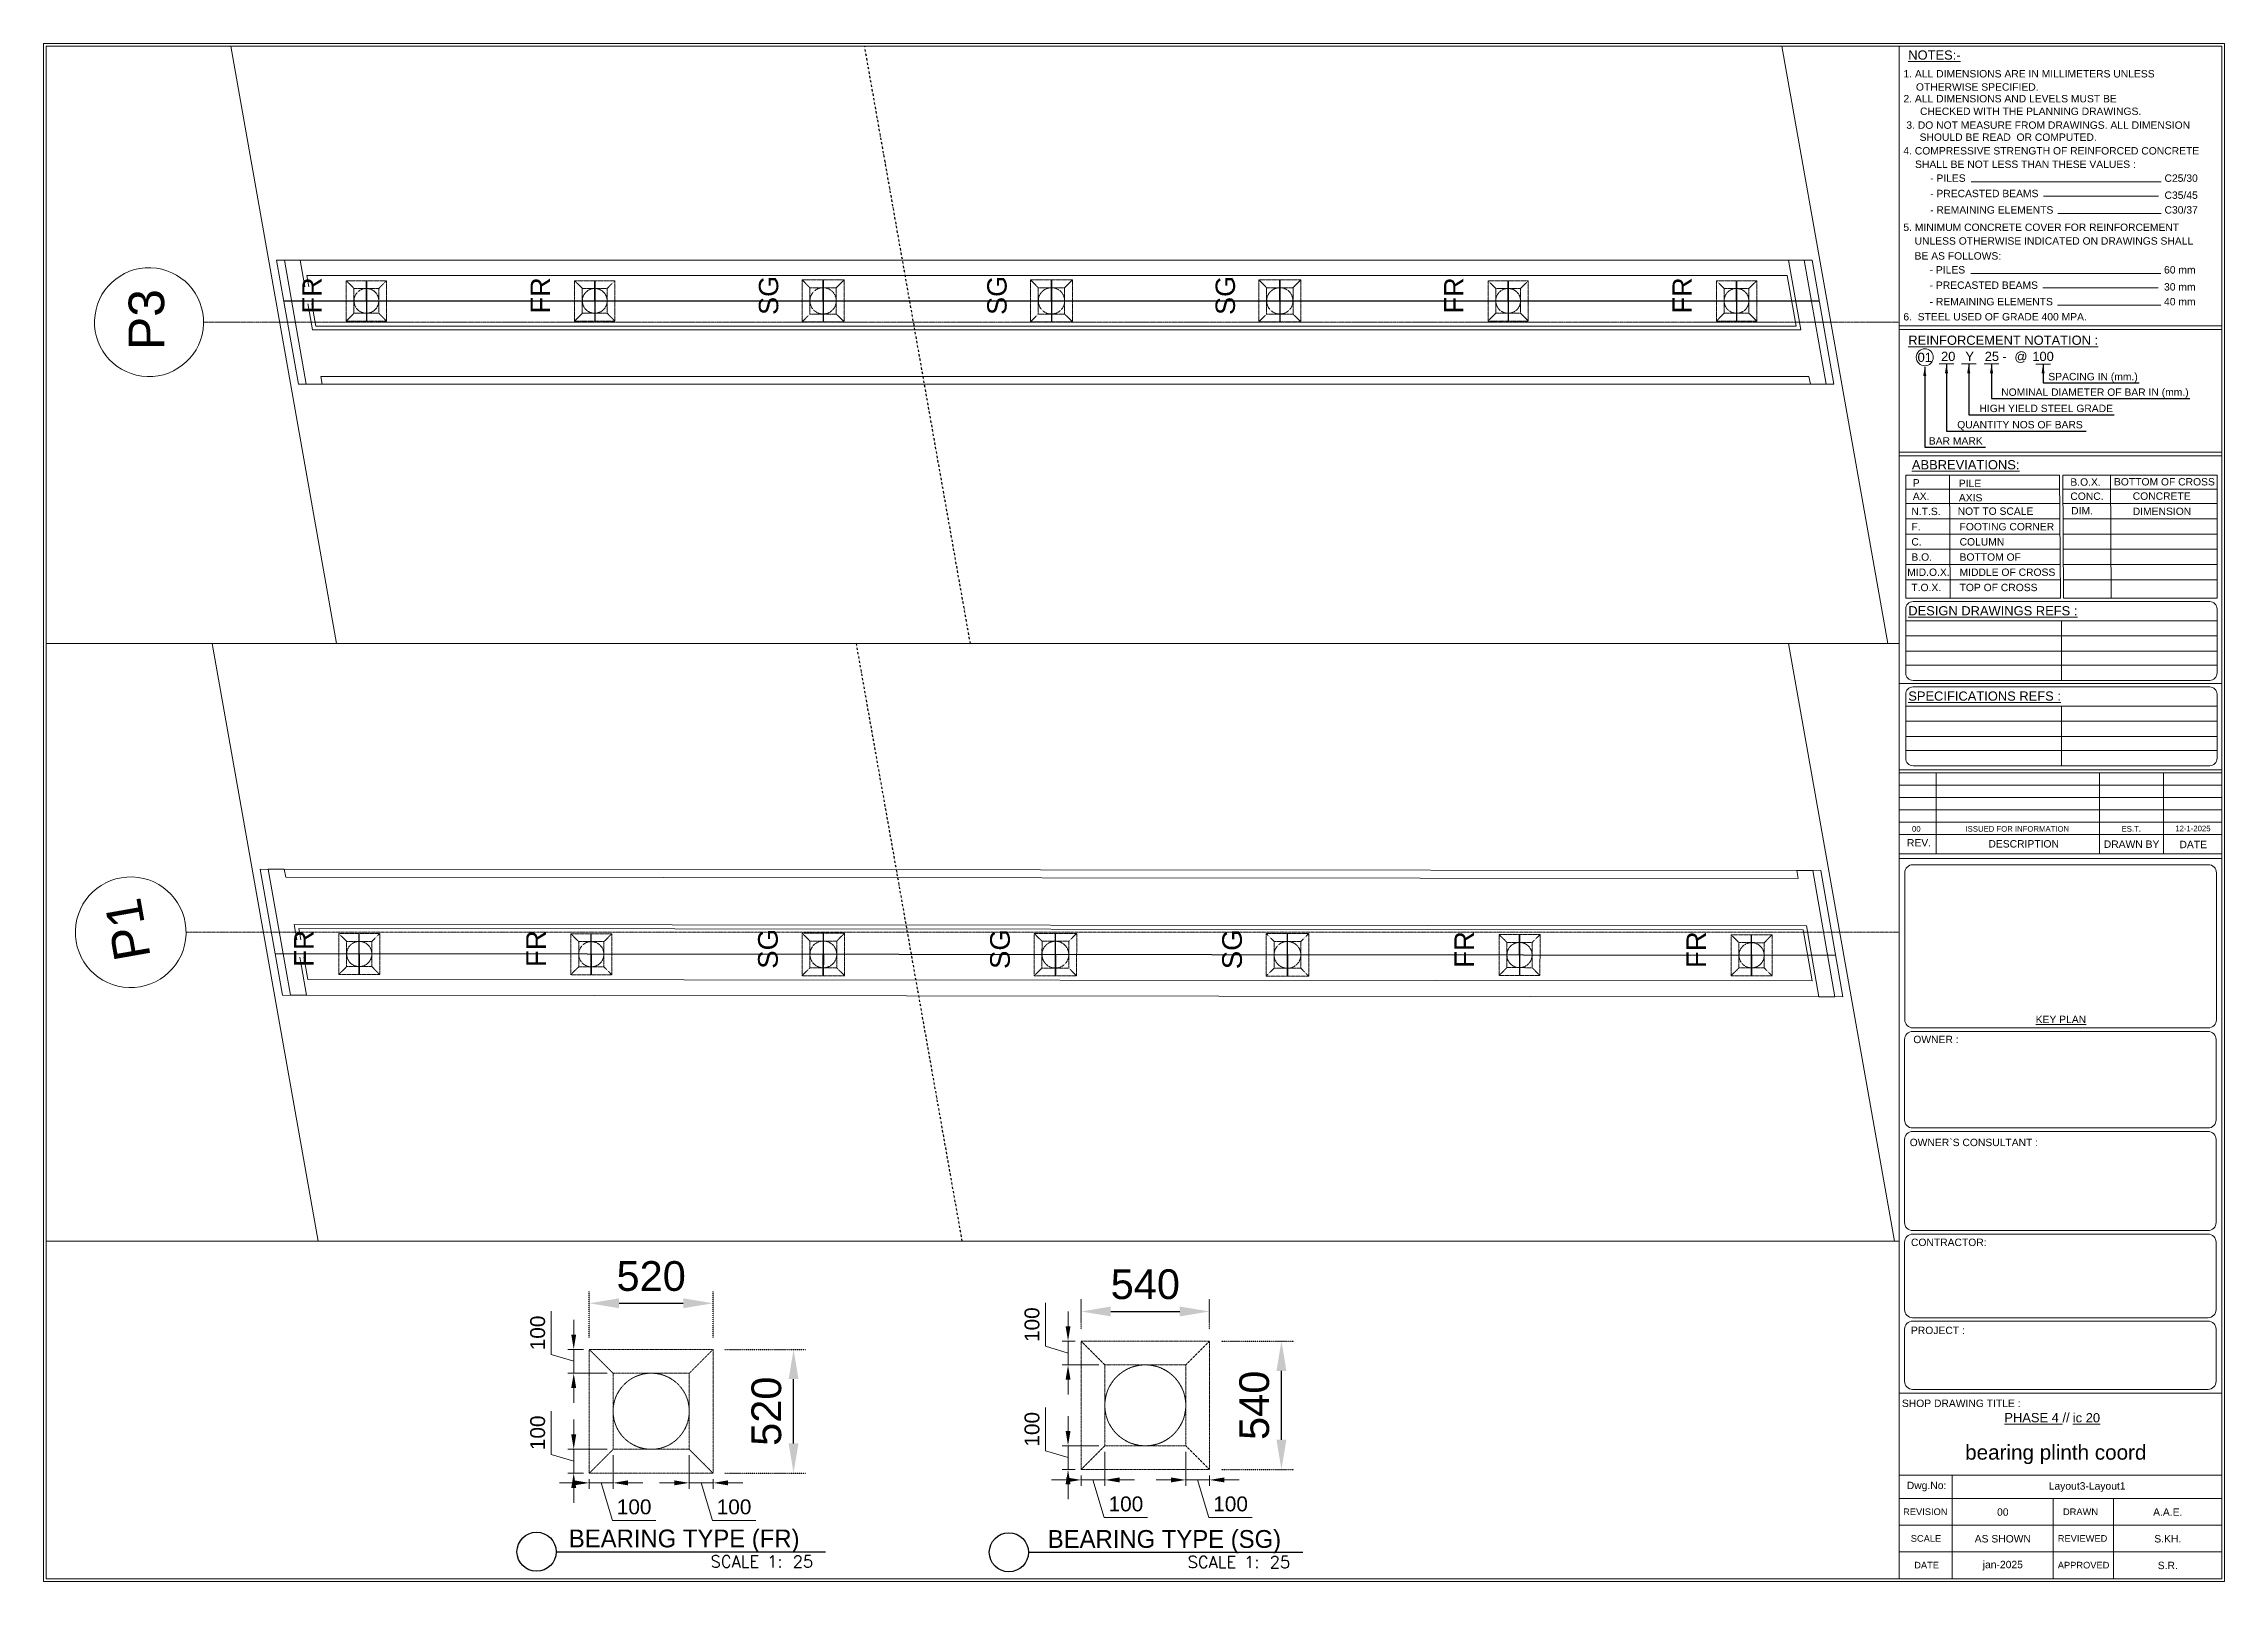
# Paper-space layout 'Layout3-Layout1' of a CAD drawing. Header units: metres, sheet in millimetres. Extents: x 1 to 591, y 1 to 417.
# The model-space entities are those that its viewports show. They can reach past a viewport. Long polylines and large blocks are cut down to what shows.
import ezdxf
from ezdxf.enums import TextEntityAlignment as Align

# ---------------------------------------------------------------- set-up
doc = ezdxf.new("R2010")
doc.units = ezdxf.units.M
for name, pattern in [('CENTER', [2, 1.25, -0.25, 0.25, -0.25]), ('DASHDOT', [25.4, 12.7, -6.35, 0, -6.35]), ('DOT2', [0.125, 0, -0.125]), ('Eixos TRI-312-Part4$0$DASHDOTX2', [2, 1, -0.5, 0, -0.5]), ('HIDDEN', [0.375, 0.25, -0.125])]:
    doc.linetypes.add(name, pattern=pattern)
doc.layers.add('00-Pn-Text Title', color=4, linetype='Continuous')
doc.layers.add('Eixos TRI-312-Part4$0$AXIS_TRR', color=1, linetype='Eixos TRI-312-Part4$0$DASHDOTX2')
for name, color, linetype, lineweight in [('S-ANNO', 253, 'Continuous', 9), ('S-ANNO-DIMS', 2, 'Continuous', 9), ('S-ANNO-KEYN', 2, 'Continuous', 9), ('S-ANNO-LABL', 2, 'Continuous', 9), ('S-ANNO-NOTE', 3, 'Continuous', 20), ('S-ANNO-PROS', 7, 'Continuous', 9), ('S-ANNO-TITL', 2, 'Continuous', 9), ('S-BRDG-POT-BRNG', 8, 'Continuous', 20), ('S-COLS-CNTR', 253, 'CENTER', 5), ('S-CONC', 3, 'Continuous', 20), ('S-FNDN-CNTR', 1, 'CENTER', 5), ('S-TEXT', 2, 'Continuous', 9), ('S-TEXT-0050', 2, 'Continuous', 9), ('Traçado TRI-312-Part4$0$Shoulder', 10, 'Continuous', 5)]:
    doc.layers.add(name, color=color, linetype=linetype, lineweight=lineweight)
doc.styles.add('PENTA-romans', font='romans.shx')
doc.styles.add('S-TEXT', font='arial.ttf', dxfattribs={"height": 1})
doc.styles.add('S-TEXT-METR-MILL-025', font='arial.ttf', dxfattribs={"height": 0.0625})
doc.styles.add('S-TEXT-METR-MILL-050', font='arial.ttf', dxfattribs={"height": 0.125})
doc.styles.add('S-TEXT-METR-MILL-075', font='arial.ttf', dxfattribs={"height": 0.1875})
doc.styles.get("Standard").update_dxf_attribs({"font": 'simplex.shx'})
doc.styles.add('TITLE BLOCK', font='romai___.ttf', dxfattribs={"height": 0.3})
doc.dimstyles.new('S-DIMS-METR-MILL-025', dxfattribs={"dimtxt": 0.0625, "dimasz": 0.0625, "dimexe": 0.025, "dimexo": 0.025, "dimgap": 0.025, "dimtad": 1, "dimdec": 0, "dimlfac": 1000, "dimzin": 0, "dimdsep": 46, "dimtxsty": 'S-TEXT-METR-MILL-025', "dimcen": 0, "dimclrd": 256, "dimclre": 256, "dimadec": 0, "dimazin": 0, "dimtfac": 1, "dimtdec": 0, "dimtmove": 1, "dimatfit": 3, "dimfxl": 1, "dimtzin": 0, "dimlwd": -1, "dimlwe": -1, "dimarcsym": 0})
doc.dimstyles.new('S-DIMS-METR-MILL-050', dxfattribs={"dimtxt": 0.125, "dimasz": 0.125, "dimexe": 0.05, "dimexo": 0.05, "dimgap": 0.05, "dimtad": 1, "dimdec": 0, "dimlfac": 1000, "dimzin": 0, "dimdsep": 46, "dimtxsty": 'S-TEXT-METR-MILL-050', "dimcen": 0, "dimclrd": 256, "dimclre": 256, "dimadec": 0, "dimazin": 0, "dimtfac": 1, "dimtdec": 0, "dimtmove": 1, "dimatfit": 3, "dimfxl": 1, "dimtfill": 1, "dimtzin": 0, "dimlwd": -1, "dimlwe": -1, "dimarcsym": 0})
doc.dimstyles.get("Standard").update_dxf_attribs({"dimtxt": 0.18, "dimasz": 0.18, "dimexe": 0.18, "dimexo": 0.0625, "dimgap": 0.09, "dimtad": 0, "dimtih": 1, "dimtoh": 1, "dimdec": 4, "dimzin": 0, "dimdsep": 46, "dimtxsty": 'Standard', "dimcen": 0.09, "dimadec": 0, "dimazin": 0, "dimtfac": 1, "dimtdec": 4, "dimtofl": 0, "dimtmove": 0, "dimatfit": 3, "dimfxl": 1, "dimtolj": 1, "dimtzin": 0, "dimarcsym": 0})

psp = doc.layouts.new('Layout3-Layout1')

# ---------------------------------------------------------------- texts
at = {"color": 5, "insert": (521.23, 37.96), "char_height": 4, "attachment_point": 1}
psp.add_mtext_dynamic_manual_height_columns('{\\fArial|b0|i0|c0|p34;bearing plinth coord}', width=120.4047, gutter_width=1, heights=[0], dxfattribs=at)
at = {"layer": 'S-ANNO-KEYN', "color": 5, "ltscale": 0.5, "style": 'S-TEXT'}
for s, p in [('%%UREINFORCEMENT NOTATION :', (505.83, 335.84)), ('%%UDESIGN DRAWINGS REFS :', (505.83, 262.58)), ('%%USPECIFICATIONS REFS :', (505.83, 239.48))]:
    psp.add_text(s, height=2.5, dxfattribs=at).set_placement(p)
at = {"layer": 'S-ANNO-KEYN', "color": 7, "ltscale": 0.5, "style": 'S-TEXT'}
psp.add_text('01', height=2.5, dxfattribs=at).set_placement((510.3, 332.46), align=Align.MIDDLE)
for s, height, p in [('20', 2.5, (514.7, 331.46)), ('Y', 2.5, (521.3, 331.46)), ('25', 2.5, (526.53, 331.46)), ('-', 2.5, (531.31, 331.46)), ('@', 2.5, (534.56, 331.46)), ('100', 2.5, (539.41, 331.46)), ('SPACING IN (mm.)', 2, (543.75, 326.24)), ('HIGH YIELD STEEL GRADE', 2, (525.09, 317.63)), ('NOMINAL DIAMETER OF BAR IN (mm.)', 2, (530.99, 322.03)), ('QUANTITY NOS OF BARS', 2, (519.08, 313.23)), ('BAR MARK ', 2, (511.39, 308.82)), ('N.T.S.', 2, (506.67, 289.73)), ('NOT TO SCALE', 2, (519.21, 289.8)), ('C.', 2, (506.67, 281.5)), ('F.', 2, (506.67, 285.61)), ('COLUMN', 2, (519.72, 281.5)), ('FOOTING CORNER', 2, (519.72, 285.61)), ('B.O.', 2, (506.67, 277.38)), ('BOTTOM OF ', 2, (519.72, 277.38)), ('MID.O.X.', 2, (505.55, 273.26)), ('MIDDLE OF CROSS ', 2, (519.72, 273.26)), ('T.O.X.', 2, (506.67, 269.14)), ('TOP OF CROSS', 2, (519.72, 269.14))]:
    psp.add_text(s, height=height, dxfattribs=at).set_placement(p)
at = {"layer": 'S-ANNO-KEYN', "color": 5, "ltscale": 0.5, "style": 'S-TEXT'}
psp.add_text('%%UABBREVIATIONS:', height=2.5, dxfattribs=at).set_placement((506.82, 304.62), align=Align.TOP_LEFT)
at = {"layer": 'S-ANNO-KEYN', "color": 7, "ltscale": 0.5, "style": 'S-TEXT'}
for s, p in [('AX.', (507.06, 295.85)), ('P', (507.06, 299.47)), ('AXIS', (519.53, 295.44)), ('PILE', (519.53, 299.32)), ('CONC.', (549.71, 295.85)), ('B.O.X.', (549.71, 299.69)), ('BOTTOM OF CROSS', (561.52, 299.76)), ('CONCRETE', (566.6, 295.88)), ('DIM.', (549.93, 291.91)), ('DIMENSION ', (566.6, 291.76))]:
    psp.add_text(s, height=2, dxfattribs=at).set_placement(p, align=Align.TOP_LEFT)
at = {"layer": 'S-ANNO-KEYN', "color": 5, "ltscale": 0.5, "style": 'S-TEXT'}
psp.add_text('%%UKEY PLAN', height=2, dxfattribs=at).set_placement((547.16, 153.18), align=Align.MIDDLE)
at = {"layer": 'S-ANNO-NOTE', "color": 5, "ltscale": 0.5, "style": 'S-TEXT'}
psp.add_text('%%UNOTES:-', height=2.5, dxfattribs=at).set_placement((505.83, 415.56), align=Align.TOP_LEFT)
at = {"layer": 'S-ANNO-NOTE', "color": 7, "ltscale": 0.5, "style": 'S-TEXT'}
for s, p in [('1. ALL DIMENSIONS ARE IN MILLIMETERS UNLESS', (504.53, 408.24)), ('2. ALL DIMENSIONS AND LEVELS MUST BE ', (504.53, 401.5)), (' OTHERWISE SPECIFIED.', (507.13, 404.66)), (' 3. DO NOT MEASURE FROM DRAWINGS. ALL DIMENSION ', (504.53, 394.34)), ('CHECKED WITH THE PLANNING DRAWINGS.', (509.01, 398.08)), ('  SHOULD BE READ  OR COMPUTED.', (507.35, 391.07)), ('4. COMPRESSIVE STRENGTH OF REINFORCED CONCRETE', (504.5, 387.38)), ('SHALL BE NOT LESS THAN THESE VALUES :', (507.67, 383.74)), ('- PILES', (511.74, 379.98)), ('C25/30', (575.21, 379.98)), ('- PRECASTED BEAMS', (511.74, 375.82)), ('- REMAINING ELEMENTS', (511.74, 371.37)), ('C35/45', (575.21, 375.37)), ('C30/37', (575.21, 371.37)), ('5. MINIMUM CONCRETE COVER FOR REINFORCEMENT', (504.5, 366.67)), ('UNLESS OTHERWISE INDICATED ON DRAWINGS SHALL', (507.54, 362.97)), ('BE AS FOLLOWS:', (507.54, 358.92)), ('- PILES', (511.61, 355.15)), ('60 mm', (575.08, 355.15)), ('- PRECASTED BEAMS', (511.61, 351)), ('- REMAINING ELEMENTS', (511.61, 346.54)), ('40 mm', (575.08, 346.54)), ('30 mm', (575.08, 350.54)), ('6.  STEEL USED OF GRADE 400 MPA.', (504.5, 342.44))]:
    psp.add_text(s, height=2, dxfattribs=at).set_placement(p)
at = {"layer": 'S-ANNO-PROS', "ltscale": 0.5, "style": 'S-TEXT'}
for s, p in [('00', (506.84, 204.02)), ('ES.T.', (563.58, 204.02))]:
    psp.add_text(s, height=1.5, dxfattribs=at).set_placement(p)
psp.add_text('ISSUED FOR INFORMATION', height=1.5, dxfattribs=at).set_placement((535.35, 204.02), align=Align.CENTER)
for s, height, p in [('12-1-2025', 1.5, (582.9, 204.88)), ('00', 2, (531.43, 19.77)), ('A.A.E.', 2, (576.09, 19.77)), ('AS SHOWN', 2, (531.43, 12.54)), ('S.KH.', 2, (576.09, 12.54)), ('jan-2025', 2, (531.43, 5.32)), ('S.R.', 2, (576.09, 5.32))]:
    psp.add_text(s, height=height, dxfattribs=at).set_placement(p, align=Align.MIDDLE)
at = {"layer": 'S-ANNO-TITL', "color": 5, "style": 'S-TEXT'}
psp.add_text('%%Uic 20', height=2.5, dxfattribs=at).set_placement((550.38, 44.06))
at = {"layer": 'S-ANNO-TITL', "color": 5, "ltscale": 0.5, "insert": (531.85, 46.6), "char_height": 2.5, "width": 19.5546, "attachment_point": 1, "style": 'S-TEXT'}
psp.add_mtext('{\\LPHASE 4} //', dxfattribs=at)
at = {"layer": 'S-ANNO-TITL', "color": 7, "ltscale": 0.5, "insert": (554.26, 26.55), "char_height": 2, "width": 68.3759, "attachment_point": 5, "style": 'S-TEXT'}
psp.add_mtext('Layout3-Layout1', dxfattribs=at)
at = {"layer": 'S-TEXT', "color": 5, "ltscale": 0.5, "style": 'S-TEXT'}
for s, p in [('REV.', (505.48, 200)), ('DESCRIPTION ', (527.53, 199.72)), ('DRAWN BY', (558.76, 199.63)), ('DATE', (579.25, 199.54))]:
    psp.add_text(s, height=2, dxfattribs=at).set_placement(p)
at = {"layer": 'S-TEXT', "color": 7, "ltscale": 0.5, "style": 'S-TEXT'}
for s, p in [('OWNER :', (513.33, 147.75)), ('OWNER`S CONSULTANT :', (523.6, 119.92))]:
    psp.add_text(s, height=2, dxfattribs=at).set_placement(p, align=Align.MIDDLE)
for s, height, p in [('CONTRACTOR:', 2, (506.56, 91.81)), ('PROJECT :', 2, (506.56, 67.97)), ('SHOP DRAWING TITLE :', 2, (504.11, 48.22)), ('Dwg.No:', 2, (505.43, 25.99)), ('REVISION', 1.8, (504.44, 18.95)), ('DRAWN', 1.8, (547.72, 18.95)), ('SCALE ', 1.8, (506.51, 11.73)), ('REVIEWED', 1.8, (546.31, 11.73)), ('DATE', 1.8, (507.44, 4.5)), ('APPROVED', 1.8, (546.31, 4.5))]:
    psp.add_text(s, height=height, dxfattribs=at).set_placement(p)

msp = doc.modelspace()

# ---------------------------------------------------------------- texts
at = {"layer": 'S-TEXT-0050', "style": 'S-TEXT-METR-MILL-075'}
for s, rotation, p in [('P3', 91.87273, (224466.3736, 3642285.3571)), ('P1', 101.91258, (224476.0945, 3642239.2497))]:
    msp.add_text(s, height=0.45894, rotation=rotation, dxfattribs=at).set_placement(p, align=Align.MIDDLE)

# ---------------------------------------------------------------- blocks, each defined once
blk = doc.blocks.new('*U61')
at = {"color": 1, "ltscale": 0.5}
blk.add_lwpolyline([(0, 0), (4.532, 0)], dxfattribs=at)
blk.add_circle((-0.329, 0), 0.329, dxfattribs=at)
at = {"color": 2, "ltscale": 0.5, "style": 'PENTA-romans'}
blk.add_text('SCALE 1:', height=0.2, dxfattribs=at).set_placement((2.598, -0.264))
blk.add_attdef('SCALE', (3.979, -0.264), '', height=0.2, dxfattribs=at)
at = {"layer": '00-Pn-Text Title', "style": 'TITLE BLOCK'}
for tag, p in [('TITLE1', (0.215, 0.074)), ('TITLE2', (0.172, -0.345))]:
    blk.add_attdef(tag, p, '', height=0.3, dxfattribs=at)
at = {"layer": '00-Pn-Text Title', "color": 2, "style": 'TITLE BLOCK'}
blk.add_attdef('NO', text='', height=0.3, dxfattribs=at).set_placement((-0.329, 0, 0), align=Align.MIDDLE_CENTER)
blk = doc.blocks.new('*U62')
at = {"color": 1, "ltscale": 0.5}
blk.add_lwpolyline([(0, 0), (4.612, 0)], dxfattribs=at)
blk.add_circle((-0.329, 0), 0.329, dxfattribs=at)
at = {"color": 2, "ltscale": 0.5, "style": 'PENTA-romans'}
blk.add_text('SCALE 1:', height=0.2, dxfattribs=at).set_placement((2.678, -0.264))
blk.add_attdef('SCALE', (4.059, -0.264), '', height=0.2, dxfattribs=at)
at = {"layer": '00-Pn-Text Title', "style": 'TITLE BLOCK'}
for tag, p in [('TITLE1', (0.215, 0.074)), ('TITLE2', (0.172, -0.345))]:
    blk.add_attdef(tag, p, '', height=0.3, dxfattribs=at)
at = {"layer": '00-Pn-Text Title', "color": 2, "style": 'TITLE BLOCK'}
blk.add_attdef('NO', text='', height=0.3, dxfattribs=at).set_placement((-0.329, 0, 0), align=Align.MIDDLE_CENTER)
blk = doc.blocks.new('*D107')
at = {"layer": 'Defpoints', "color": 0, "transparency": 16777216}
for p in [(224509.1788, 3642289.6896), (224509.1132, 3642289.5896), (224509.2788, 3642289.5896)]:
    blk.add_point(p, dxfattribs=at)
at = {"layer": 'S-ANNO-DIMS', "transparency": 16777216}
for p, q in [((224509.0187, 3642289.6679), (224509.0187, 3642289.8499)), ((224509.1132, 3642289.7521), (224509.1132, 3642289.8146)), ((224509.1132, 3642289.6396), (224509.0187, 3642289.6679)), ((224509.1538, 3642289.6896), (224509.0882, 3642289.6896)), ((224509.1132, 3642289.6896), (224509.1132, 3642289.5896)), ((224509.1132, 3642289.6896), (224509.1132, 3642289.5896)), ((224509.2538, 3642289.5896), (224509.0882, 3642289.5896)), ((224509.1132, 3642289.5271), (224509.1132, 3642289.4646))]:
    blk.add_line(p, q, dxfattribs=at)
for points in [[(224509.1027, 3642289.7521), (224509.1236, 3642289.7521), (224509.1132, 3642289.6896)], [(224509.1027, 3642289.5271), (224509.1236, 3642289.5271), (224509.1132, 3642289.5896)]]:
    blk.add_solid(points, dxfattribs=at)
at = {"layer": 'S-ANNO-DIMS', "color": 0, "transparency": 16777216, "insert": (224508.9618, 3642289.7589), "char_height": 0.0625, "attachment_point": 5, "rotation": 90, "style": 'S-TEXT-METR-MILL-025'}
blk.add_mtext('100', dxfattribs=at)
blk = doc.blocks.new('*D125')
at = {"layer": 'Defpoints', "color": 0, "transparency": 16777216}
for p in [(224509.2788, 3642289.2696), (224509.1132, 3642289.1696), (224509.1788, 3642289.1696)]:
    blk.add_point(p, dxfattribs=at)
at = {"layer": 'S-ANNO-DIMS', "transparency": 16777216}
for p, q in [((224509.0187, 3642289.2479), (224509.0187, 3642289.4299)), ((224509.1132, 3642289.3321), (224509.1132, 3642289.3946)), ((224509.1132, 3642289.2196), (224509.0187, 3642289.2479)), ((224509.2538, 3642289.2696), (224509.0882, 3642289.2696)), ((224509.1132, 3642289.2696), (224509.1132, 3642289.1696)), ((224509.1132, 3642289.2696), (224509.1132, 3642289.1696)), ((224509.1538, 3642289.1696), (224509.0882, 3642289.1696)), ((224509.1132, 3642289.1071), (224509.1132, 3642289.0446))]:
    blk.add_line(p, q, dxfattribs=at)
for points in [[(224509.1027, 3642289.3321), (224509.1236, 3642289.3321), (224509.1132, 3642289.2696)], [(224509.1027, 3642289.1071), (224509.1236, 3642289.1071), (224509.1132, 3642289.1696)]]:
    blk.add_solid(points, dxfattribs=at)
at = {"layer": 'S-ANNO-DIMS', "color": 0, "transparency": 16777216, "insert": (224508.9618, 3642289.3389), "char_height": 0.0625, "attachment_point": 5, "rotation": 90, "style": 'S-TEXT-METR-MILL-025'}
blk.add_mtext('100', dxfattribs=at)
blk = doc.blocks.new('*D108')
at = {"layer": 'Defpoints', "color": 0, "transparency": 16777216}
for p in [(224509.5988, 3642289.2696), (224509.6988, 3642289.1696), (224509.6988, 3642289.1285)]:
    blk.add_point(p, dxfattribs=at)
at = {"layer": 'S-ANNO-DIMS', "transparency": 16777216}
for p, q in [((224509.5988, 3642289.2446), (224509.5988, 3642289.1035)), ((224509.5363, 3642289.1285), (224509.4738, 3642289.1285)), ((224509.5988, 3642289.1285), (224509.6988, 3642289.1285)), ((224509.5988, 3642289.1285), (224509.6988, 3642289.1285)), ((224509.6488, 3642289.1285), (224509.6962, 3642288.9703)), ((224509.6988, 3642289.1446), (224509.6988, 3642289.1035)), ((224509.7613, 3642289.1285), (224509.8238, 3642289.1285)), ((224509.6962, 3642288.9703), (224509.8782, 3642288.9703))]:
    blk.add_line(p, q, dxfattribs=at)
for points in [[(224509.5363, 3642289.1389), (224509.5363, 3642289.1181), (224509.5988, 3642289.1285)], [(224509.7613, 3642289.1389), (224509.7613, 3642289.1181), (224509.6988, 3642289.1285)]]:
    blk.add_solid(points, dxfattribs=at)
at = {"layer": 'S-ANNO-DIMS', "color": 0, "transparency": 16777216, "insert": (224509.7872, 3642289.0272), "char_height": 0.0625, "attachment_point": 5, "style": 'S-TEXT-METR-MILL-025'}
blk.add_mtext('100', dxfattribs=at)
blk = doc.blocks.new('*D109')
at = {"layer": 'Defpoints', "color": 0, "transparency": 16777216}
for p in [(224509.2788, 3642289.2696), (224509.1788, 3642289.1696), (224509.1788, 3642289.1285)]:
    blk.add_point(p, dxfattribs=at)
at = {"layer": 'S-ANNO-DIMS', "transparency": 16777216}
for p, q in [((224509.2788, 3642289.2446), (224509.2788, 3642289.1035)), ((224509.1163, 3642289.1285), (224509.0538, 3642289.1285)), ((224509.1788, 3642289.1446), (224509.1788, 3642289.1035)), ((224509.2788, 3642289.1285), (224509.1788, 3642289.1285)), ((224509.2788, 3642289.1285), (224509.1788, 3642289.1285)), ((224509.2288, 3642289.1285), (224509.2762, 3642288.9703)), ((224509.3413, 3642289.1285), (224509.4038, 3642289.1285)), ((224509.2762, 3642288.9703), (224509.4582, 3642288.9703))]:
    blk.add_line(p, q, dxfattribs=at)
for points in [[(224509.1163, 3642289.1389), (224509.1163, 3642289.1181), (224509.1788, 3642289.1285)], [(224509.3413, 3642289.1389), (224509.3413, 3642289.1181), (224509.2788, 3642289.1285)]]:
    blk.add_solid(points, dxfattribs=at)
at = {"layer": 'S-ANNO-DIMS', "color": 0, "transparency": 16777216, "insert": (224509.3672, 3642289.0272), "char_height": 0.0625, "attachment_point": 5, "style": 'S-TEXT-METR-MILL-025'}
blk.add_mtext('100', dxfattribs=at)
blk = doc.blocks.new('*D126')
at = {"layer": 'Defpoints', "color": 0, "transparency": 16777216}
for p in [(224511.3461, 3642289.2845), (224511.2461, 3642289.1845), (224511.2461, 3642289.1409)]:
    blk.add_point(p, dxfattribs=at)
at = {"layer": 'S-ANNO-DIMS', "transparency": 16777216}
for p, q in [((224511.3461, 3642289.2595), (224511.3461, 3642289.1159)), ((224511.1836, 3642289.1409), (224511.1211, 3642289.1409)), ((224511.2461, 3642289.1595), (224511.2461, 3642289.1159)), ((224511.3461, 3642289.1409), (224511.2461, 3642289.1409)), ((224511.3461, 3642289.1409), (224511.2461, 3642289.1409)), ((224511.2961, 3642289.1409), (224511.3436, 3642288.9827)), ((224511.4086, 3642289.1409), (224511.4711, 3642289.1409)), ((224511.3436, 3642288.9827), (224511.5256, 3642288.9827))]:
    blk.add_line(p, q, dxfattribs=at)
for points in [[(224511.1836, 3642289.1513), (224511.1836, 3642289.1305), (224511.2461, 3642289.1409)], [(224511.4086, 3642289.1513), (224511.4086, 3642289.1305), (224511.3461, 3642289.1409)]]:
    blk.add_solid(points, dxfattribs=at)
at = {"layer": 'S-ANNO-DIMS', "color": 0, "transparency": 16777216, "insert": (224511.4346, 3642289.0396), "char_height": 0.0625, "attachment_point": 5, "style": 'S-TEXT-METR-MILL-025'}
blk.add_mtext('100', dxfattribs=at)
blk = doc.blocks.new('*D110')
at = {"layer": 'Defpoints', "color": 0, "transparency": 16777216}
for p in [(224511.6861, 3642289.2845), (224511.7861, 3642289.1845), (224511.7861, 3642289.1409)]:
    blk.add_point(p, dxfattribs=at)
at = {"layer": 'S-ANNO-DIMS', "transparency": 16777216}
for p, q in [((224511.6861, 3642289.2595), (224511.6861, 3642289.1159)), ((224511.6236, 3642289.1409), (224511.5611, 3642289.1409)), ((224511.6861, 3642289.1409), (224511.7861, 3642289.1409)), ((224511.6861, 3642289.1409), (224511.7861, 3642289.1409)), ((224511.7361, 3642289.1409), (224511.7836, 3642288.9827)), ((224511.7861, 3642289.1595), (224511.7861, 3642289.1159)), ((224511.8486, 3642289.1409), (224511.9111, 3642289.1409)), ((224511.7836, 3642288.9827), (224511.9656, 3642288.9827))]:
    blk.add_line(p, q, dxfattribs=at)
for points in [[(224511.6236, 3642289.1513), (224511.6236, 3642289.1305), (224511.6861, 3642289.1409)], [(224511.8486, 3642289.1513), (224511.8486, 3642289.1305), (224511.7861, 3642289.1409)]]:
    blk.add_solid(points, dxfattribs=at)
at = {"layer": 'S-ANNO-DIMS', "color": 0, "transparency": 16777216, "insert": (224511.8746, 3642289.0396), "char_height": 0.0625, "attachment_point": 5, "style": 'S-TEXT-METR-MILL-025'}
blk.add_mtext('100', dxfattribs=at)
blk = doc.blocks.new('*D111')
at = {"layer": 'Defpoints', "color": 0, "transparency": 16777216}
for p in [(224511.3461, 3642289.2845), (224511.1913, 3642289.1845), (224511.2461, 3642289.1845)]:
    blk.add_point(p, dxfattribs=at)
at = {"layer": 'S-ANNO-DIMS', "transparency": 16777216}
for p, q in [((224511.0969, 3642289.2628), (224511.0969, 3642289.4448)), ((224511.1913, 3642289.347), (224511.1913, 3642289.4095)), ((224511.1913, 3642289.2345), (224511.0969, 3642289.2628)), ((224511.3211, 3642289.2845), (224511.1663, 3642289.2845)), ((224511.1913, 3642289.2845), (224511.1913, 3642289.1845)), ((224511.1913, 3642289.2845), (224511.1913, 3642289.1845)), ((224511.2211, 3642289.1845), (224511.1663, 3642289.1845)), ((224511.1913, 3642289.122), (224511.1913, 3642289.0595))]:
    blk.add_line(p, q, dxfattribs=at)
for points in [[(224511.1809, 3642289.347), (224511.2017, 3642289.347), (224511.1913, 3642289.2845)], [(224511.1809, 3642289.122), (224511.2017, 3642289.122), (224511.1913, 3642289.1845)]]:
    blk.add_solid(points, dxfattribs=at)
at = {"layer": 'S-ANNO-DIMS', "color": 0, "transparency": 16777216, "insert": (224511.04, 3642289.3538), "char_height": 0.0625, "attachment_point": 5, "rotation": 90, "style": 'S-TEXT-METR-MILL-025'}
blk.add_mtext('100', dxfattribs=at)
blk = doc.blocks.new('*D112')
at = {"layer": 'Defpoints', "color": 0, "transparency": 16777216}
for p in [(224511.2461, 3642289.7245), (224511.1913, 3642289.6245), (224511.3461, 3642289.6245)]:
    blk.add_point(p, dxfattribs=at)
at = {"layer": 'S-ANNO-DIMS', "transparency": 16777216}
for p, q in [((224511.0969, 3642289.7028), (224511.0969, 3642289.8848)), ((224511.1913, 3642289.787), (224511.1913, 3642289.8495)), ((224511.1913, 3642289.6745), (224511.0969, 3642289.7028)), ((224511.2211, 3642289.7245), (224511.1663, 3642289.7245)), ((224511.1913, 3642289.7245), (224511.1913, 3642289.6245)), ((224511.1913, 3642289.7245), (224511.1913, 3642289.6245)), ((224511.3211, 3642289.6245), (224511.1663, 3642289.6245)), ((224511.1913, 3642289.562), (224511.1913, 3642289.4995))]:
    blk.add_line(p, q, dxfattribs=at)
for points in [[(224511.1809, 3642289.787), (224511.2017, 3642289.787), (224511.1913, 3642289.7245)], [(224511.1809, 3642289.562), (224511.2017, 3642289.562), (224511.1913, 3642289.6245)]]:
    blk.add_solid(points, dxfattribs=at)
at = {"layer": 'S-ANNO-DIMS', "color": 0, "transparency": 16777216, "insert": (224511.04, 3642289.7938), "char_height": 0.0625, "attachment_point": 5, "rotation": 90, "style": 'S-TEXT-METR-MILL-025'}
blk.add_mtext('100', dxfattribs=at)
blk = doc.blocks.new('*D132')
at = {"linetype": 'DOT2', "transparency": 16777216}
for p, q in [((224509.1788, 3642289.7396), (224509.1788, 3642289.9336)), ((224509.6988, 3642289.7396), (224509.6988, 3642289.9336))]:
    blk.add_line(p, q, dxfattribs=at)
at = {"transparency": 16777216}
blk.add_line((224509.3038, 3642289.8836), (224509.5738, 3642289.8836), dxfattribs=at)
for points in [[(224509.3038, 3642289.9044), (224509.3038, 3642289.8627), (224509.1788, 3642289.8836)], [(224509.5738, 3642289.9044), (224509.5738, 3642289.8627), (224509.6988, 3642289.8836)]]:
    blk.add_solid(points, dxfattribs=at)
at = {"layer": 'Defpoints', "color": 0, "transparency": 16777216}
for p in [(224509.6988, 3642289.8836), (224509.1788, 3642289.6896), (224509.6988, 3642289.6896)]:
    blk.add_point(p, dxfattribs=at)
at = {"color": 0, "transparency": 16777216, "insert": (224509.4388, 3642289.9974), "char_height": 0.125, "attachment_point": 5, "style": 'S-TEXT-METR-MILL-050', "bg_fill": 3, "box_fill_scale": 1.1, "bg_fill_color": 256, "bg_fill_true_color": 13158600, "bg_fill_transparency": 0}
blk.add_mtext('520', dxfattribs=at)
blk = doc.blocks.new('*D133')
at = {"linetype": 'DOT2', "transparency": 16777216}
for p, q in [((224509.7488, 3642289.6896), (224510.0874, 3642289.6896)), ((224509.7488, 3642289.1696), (224510.0874, 3642289.1696))]:
    blk.add_line(p, q, dxfattribs=at)
at = {"transparency": 16777216}
blk.add_line((224510.0374, 3642289.2946), (224510.0374, 3642289.5646), dxfattribs=at)
for points in [[(224510.0166, 3642289.5646), (224510.0582, 3642289.5646), (224510.0374, 3642289.6896)], [(224510.0166, 3642289.2946), (224510.0582, 3642289.2946), (224510.0374, 3642289.1696)]]:
    blk.add_solid(points, dxfattribs=at)
at = {"layer": 'Defpoints', "color": 0, "transparency": 16777216}
for p in [(224509.6988, 3642289.6896), (224510.0374, 3642289.6896), (224509.6988, 3642289.1696)]:
    blk.add_point(p, dxfattribs=at)
at = {"color": 0, "transparency": 16777216, "insert": (224509.9236, 3642289.4296), "char_height": 0.125, "attachment_point": 5, "rotation": 90, "style": 'S-TEXT-METR-MILL-050', "bg_fill": 3, "box_fill_scale": 1.1, "bg_fill_color": 256, "bg_fill_true_color": 13158600, "bg_fill_transparency": 0}
blk.add_mtext('520', dxfattribs=at)
blk = doc.blocks.new('*D134')
at = {"linetype": 'DOT2', "transparency": 16777216}
for p, q in [((224511.2461, 3642289.7745), (224511.2461, 3642289.8992)), ((224511.7861, 3642289.7745), (224511.7861, 3642289.8992))]:
    blk.add_line(p, q, dxfattribs=at)
at = {"transparency": 16777216}
blk.add_line((224511.3711, 3642289.8492), (224511.6611, 3642289.8492), dxfattribs=at)
for points in [[(224511.3711, 3642289.87), (224511.3711, 3642289.8283), (224511.2461, 3642289.8492)], [(224511.6611, 3642289.87), (224511.6611, 3642289.8283), (224511.7861, 3642289.8492)]]:
    blk.add_solid(points, dxfattribs=at)
at = {"layer": 'Defpoints', "color": 0, "transparency": 16777216}
for p in [(224511.7861, 3642289.8492), (224511.2461, 3642289.7245), (224511.7861, 3642289.7245)]:
    blk.add_point(p, dxfattribs=at)
at = {"color": 0, "transparency": 16777216, "insert": (224511.5161, 3642289.963), "char_height": 0.125, "attachment_point": 5, "style": 'S-TEXT-METR-MILL-050', "bg_fill": 3, "box_fill_scale": 1.1, "bg_fill_color": 256, "bg_fill_true_color": 13158600, "bg_fill_transparency": 0}
blk.add_mtext('540', dxfattribs=at)
blk = doc.blocks.new('*D135')
at = {"linetype": 'DOT2', "transparency": 16777216}
for p, q in [((224511.8361, 3642289.7245), (224512.1384, 3642289.7245)), ((224511.8361, 3642289.1845), (224512.1384, 3642289.1845))]:
    blk.add_line(p, q, dxfattribs=at)
at = {"transparency": 16777216}
blk.add_line((224512.0884, 3642289.3095), (224512.0884, 3642289.5995), dxfattribs=at)
for points in [[(224512.0676, 3642289.5995), (224512.1092, 3642289.5995), (224512.0884, 3642289.7245)], [(224512.0676, 3642289.3095), (224512.1092, 3642289.3095), (224512.0884, 3642289.1845)]]:
    blk.add_solid(points, dxfattribs=at)
at = {"layer": 'Defpoints', "color": 0, "transparency": 16777216}
for p in [(224511.7861, 3642289.7245), (224512.0884, 3642289.7245), (224511.7861, 3642289.1845)]:
    blk.add_point(p, dxfattribs=at)
at = {"color": 0, "transparency": 16777216, "insert": (224511.9746, 3642289.4545), "char_height": 0.125, "attachment_point": 5, "rotation": 90, "style": 'S-TEXT-METR-MILL-050', "bg_fill": 3, "box_fill_scale": 1.1, "bg_fill_color": 256, "bg_fill_true_color": 13158600, "bg_fill_transparency": 0}
blk.add_mtext('540', dxfattribs=at)

# ---------------------------------------------------------------- dimensions: what is measured, and where the dimension line sits
at = {"layer": 'S-ANNO-DIMS'}
for base, p1, p2, picture, middle in [((224509.1132, 3642289.5896), (224509.1788, 3642289.6896), (224509.2788, 3642289.5896), '*D107', (224508.9618, 3642289.6929)), ((224511.1913, 3642289.6245), (224511.2461, 3642289.7245), (224511.3461, 3642289.6245), '*D112', (224511.04, 3642289.7278)), ((224509.1132, 3642289.1696), (224509.2788, 3642289.2696), (224509.1788, 3642289.1696), '*D125', (224508.9618, 3642289.2729)), ((224511.1913, 3642289.1845), (224511.3461, 3642289.2845), (224511.2461, 3642289.1845), '*D111', (224511.04, 3642289.2878))]:
    dim = msp.add_linear_dim(base=base, p1=p1, p2=p2, angle=90, dimstyle='S-DIMS-METR-MILL-025', dxfattribs=at)
    dim.commit()
    dim.dimension.update_dxf_attribs({"geometry": picture, "text_midpoint": middle})
for base, p1, p2, picture, middle in [((224509.1788, 3642289.1285), (224509.2788, 3642289.2696), (224509.1788, 3642289.1696), '*D109', (224509.3012, 3642289.0272)), ((224509.6988, 3642289.1285), (224509.5988, 3642289.2696), (224509.6988, 3642289.1696), '*D108', (224509.7212, 3642289.0272)), ((224511.2461, 3642289.1409), (224511.3461, 3642289.2845), (224511.2461, 3642289.1845), '*D126', (224511.3686, 3642289.0396)), ((224511.7861, 3642289.1409), (224511.6861, 3642289.2845), (224511.7861, 3642289.1845), '*D110', (224511.8086, 3642289.0396))]:
    dim = msp.add_linear_dim(base=base, p1=p1, p2=p2, dimstyle='S-DIMS-METR-MILL-025', dxfattribs=at)
    dim.commit()
    dim.dimension.update_dxf_attribs({"geometry": picture, "text_midpoint": middle})

# ---------------------------------------------------------------- linework, layer by layer
at = {"color": 5, "flags": 128}
for points in [[(224486.8626, 3642286.2681), (224486.8541, 3642286.5279), (224486.8711, 3642286.0082)], [(224483.9191, 3642286.1718), (224483.9106, 3642286.4317), (224483.9276, 3642285.912)], [(224480.9757, 3642286.0756), (224480.9669, 3642286.3454), (224480.9845, 3642285.8057)], [(224478.0323, 3642285.9793), (224478.0235, 3642286.2492), (224478.0411, 3642285.7095)], [(224475.0885, 3642285.8831), (224475.0797, 3642286.1529), (224475.0973, 3642285.6132)], [(224472.1451, 3642285.7868), (224472.1366, 3642286.0467), (224472.1536, 3642285.527)], [(224469.2016, 3642285.6906), (224469.1932, 3642285.9505), (224469.2101, 3642285.4307)], [(224496.705, 3642239.5977), (224496.7132, 3642239.3378), (224496.6967, 3642239.8576)], [(224493.7614, 3642239.5041), (224493.7532, 3642239.764), (224493.7697, 3642239.2442)], [(224490.8179, 3642239.4105), (224490.8265, 3642239.1407), (224490.8094, 3642239.6804)], [(224487.8741, 3642239.3169), (224487.8826, 3642239.0471), (224487.8655, 3642239.5868)], [(224484.9305, 3642239.2234), (224484.9391, 3642238.9535), (224484.922, 3642239.4932)], [(224481.987, 3642239.1298), (224481.9953, 3642238.8699), (224481.9788, 3642239.3897)], [(224479.0435, 3642239.0362), (224479.0518, 3642238.7763), (224479.0353, 3642239.2961)]]:
    msp.add_lwpolyline(points, dxfattribs=at)
at = {"layer": 'Eixos TRI-312-Part4$0$AXIS_TRR', "color": 20, "linetype": 'DASHDOT', "flags": 128}
msp.add_lwpolyline([(224494.3381, 3642199.9659), (224472.4223, 3642303.8507), (224471.3045, 3642309.1337), (224470.1676, 3642314.4127), (224468.9928, 3642319.6833), (224467.7612, 3642324.9409), (224466.4539, 3642330.1802), (224465.1871, 3642334.9124), (224464.9013, 3642335.906)], dxfattribs=at)
at = {"layer": 'S-BRDG-POT-BRNG', "color": 1, "linetype": 'HIDDEN', "ltscale": 7}
for points in [[(224509.1788, 3642289.6896), (224509.6988, 3642289.6896), (224509.6988, 3642289.1696), (224509.1788, 3642289.1696)], [(224511.2461, 3642289.7245), (224511.7861, 3642289.7245), (224511.7861, 3642289.1845), (224511.2461, 3642289.1845)], [(224486.5942, 3642286.5194), (224487.1139, 3642286.5364), (224487.1309, 3642286.0167), (224486.6112, 3642285.9997)], [(224483.6508, 3642286.4232), (224484.1705, 3642286.4402), (224484.1875, 3642285.9205), (224483.6678, 3642285.9035)], [(224471.8767, 3642286.0382), (224472.3964, 3642286.0552), (224472.4134, 3642285.5355), (224471.8937, 3642285.5185)], [(224468.9333, 3642285.942), (224469.453, 3642285.959), (224469.47, 3642285.4392), (224468.9503, 3642285.4222)], [(224496.4368, 3642239.8493), (224496.9566, 3642239.8658), (224496.9731, 3642239.3461), (224496.4534, 3642239.3296)], [(224493.4933, 3642239.7557), (224494.0131, 3642239.7722), (224494.0296, 3642239.2525), (224493.5098, 3642239.236)], [(224481.7189, 3642239.3814), (224482.2386, 3642239.3979), (224482.2552, 3642238.8782), (224481.7354, 3642238.8617)], [(224478.7754, 3642239.2878), (224479.2951, 3642239.3043), (224479.3117, 3642238.7846), (224478.7919, 3642238.7681)]]:
    msp.add_lwpolyline(points, close=True, dxfattribs=at)
for points in [[(224509.2788, 3642289.5896), (224509.1788, 3642289.6896)], [(224509.5988, 3642289.5896), (224509.6988, 3642289.6896)], [(224511.3461, 3642289.6245), (224511.2461, 3642289.7245)], [(224511.6861, 3642289.6245), (224511.7861, 3642289.7245)], [(224509.2788, 3642289.5896), (224509.5988, 3642289.5896), (224509.5988, 3642289.2696), (224509.2788, 3642289.2696), (224509.2788, 3642289.5896)], [(224511.3461, 3642289.6245), (224511.6861, 3642289.6245), (224511.6861, 3642289.2845), (224511.3461, 3642289.2845), (224511.3461, 3642289.6245)], [(224509.2788, 3642289.2696), (224509.1788, 3642289.1696)], [(224509.5988, 3642289.2696), (224509.6988, 3642289.1696)], [(224511.3461, 3642289.2845), (224511.2461, 3642289.1845)], [(224511.6861, 3642289.2845), (224511.7861, 3642289.1845)], [(224486.6974, 3642286.4227), (224486.5942, 3642286.5194)], [(224487.0173, 3642286.4332), (224487.1139, 3642286.5364)], [(224483.754, 3642286.3265), (224483.6508, 3642286.4232)], [(224484.0738, 3642286.337), (224484.1705, 3642286.4402)], [(224486.6974, 3642286.4227), (224487.0173, 3642286.4332), (224487.0277, 3642286.1134), (224486.7079, 3642286.1029), (224486.6974, 3642286.4227)], [(224483.754, 3642286.3265), (224484.0738, 3642286.337), (224484.0843, 3642286.0171), (224483.7645, 3642286.0067), (224483.754, 3642286.3265)], [(224486.7079, 3642286.1029), (224486.6112, 3642285.9997)], [(224487.0277, 3642286.1134), (224487.1309, 3642286.0167)], [(224471.9799, 3642285.9415), (224471.8767, 3642286.0382)], [(224472.2998, 3642285.952), (224472.3964, 3642286.0552)], [(224483.7645, 3642286.0067), (224483.6678, 3642285.9035)], [(224484.0843, 3642286.0171), (224484.1875, 3642285.9205)], [(224469.0365, 3642285.8453), (224468.9333, 3642285.942)], [(224469.3563, 3642285.8557), (224469.453, 3642285.959)], [(224471.9799, 3642285.9415), (224472.2998, 3642285.952), (224472.3102, 3642285.6322), (224471.9904, 3642285.6217), (224471.9799, 3642285.9415)], [(224469.0365, 3642285.8453), (224469.3563, 3642285.8557), (224469.3668, 3642285.5359), (224469.047, 3642285.5255), (224469.0365, 3642285.8453)], [(224471.9904, 3642285.6217), (224471.8937, 3642285.5185)], [(224472.3102, 3642285.6322), (224472.4134, 3642285.5355)], [(224469.3668, 3642285.5359), (224469.47, 3642285.4392)], [(224469.047, 3642285.5255), (224468.9503, 3642285.4222)], [(224496.54, 3642239.7525), (224496.4368, 3642239.8493)], [(224496.8598, 3642239.7627), (224496.9566, 3642239.8658)], [(224493.5964, 3642239.6589), (224493.4933, 3642239.7557)], [(224493.9163, 3642239.6691), (224494.0131, 3642239.7722)], [(224496.54, 3642239.7525), (224496.8598, 3642239.7627), (224496.87, 3642239.4428), (224496.5501, 3642239.4327), (224496.54, 3642239.7525)], [(224493.5964, 3642239.6589), (224493.9163, 3642239.6691), (224493.9265, 3642239.3493), (224493.6066, 3642239.3391), (224493.5964, 3642239.6589)], [(224496.5501, 3642239.4327), (224496.4534, 3642239.3296)], [(224496.87, 3642239.4428), (224496.9731, 3642239.3461)], [(224481.822, 3642239.2846), (224481.7189, 3642239.3814)], [(224482.1419, 3642239.2948), (224482.2386, 3642239.3979)], [(224493.6066, 3642239.3391), (224493.5098, 3642239.236)], [(224493.9265, 3642239.3493), (224494.0296, 3642239.2525)], [(224478.8785, 3642239.191), (224478.7754, 3642239.2878)], [(224479.1984, 3642239.2012), (224479.2951, 3642239.3043)], [(224481.822, 3642239.2846), (224482.1419, 3642239.2948), (224482.152, 3642238.975), (224481.8322, 3642238.9648), (224481.822, 3642239.2846)], [(224478.8785, 3642239.191), (224479.1984, 3642239.2012), (224479.2085, 3642238.8814), (224478.8887, 3642238.8712), (224478.8785, 3642239.191)], [(224481.8322, 3642238.9648), (224481.7354, 3642238.8617)], [(224482.152, 3642238.975), (224482.2552, 3642238.8782)], [(224478.8887, 3642238.8712), (224478.7919, 3642238.7681)], [(224479.2085, 3642238.8814), (224479.3117, 3642238.7846)]]:
    msp.add_lwpolyline(points, dxfattribs=at)
at = {"layer": 'S-BRDG-POT-BRNG', "color": 3, "linetype": 'HIDDEN', "ltscale": 7}
for points in [[(224480.697, 3642286.3366), (224481.2368, 3642286.3543), (224481.2544, 3642285.8145), (224480.7147, 3642285.7969)], [(224477.7536, 3642286.2404), (224478.2933, 3642286.258), (224478.311, 3642285.7183), (224477.7713, 3642285.7007)], [(224474.8098, 3642286.1441), (224475.3495, 3642286.1618), (224475.3672, 3642285.6221), (224474.8275, 3642285.6044)], [(224490.5395, 3642239.6718), (224491.0792, 3642239.689), (224491.0964, 3642239.1492), (224490.5567, 3642239.1321)], [(224487.5956, 3642239.5782), (224488.1353, 3642239.5954), (224488.1525, 3642239.0557), (224487.6128, 3642239.0385)], [(224484.6521, 3642239.4846), (224485.1918, 3642239.5018), (224485.209, 3642238.9621), (224484.6693, 3642238.9449)]]:
    msp.add_lwpolyline(points, close=True, dxfattribs=at)
for points in [[(224480.8003, 3642286.2399), (224480.697, 3642286.3366)], [(224481.1401, 3642286.251), (224481.2368, 3642286.3543)], [(224477.8568, 3642286.1437), (224477.7536, 3642286.2404)], [(224478.1966, 3642286.1548), (224478.2933, 3642286.258)], [(224480.8003, 3642286.2399), (224481.1401, 3642286.251), (224481.1512, 3642285.9112), (224480.8114, 3642285.9001), (224480.8003, 3642286.2399)], [(224474.913, 3642286.0474), (224474.8098, 3642286.1441)], [(224475.2529, 3642286.0585), (224475.3495, 3642286.1618)], [(224477.8568, 3642286.1437), (224478.1966, 3642286.1548), (224478.2078, 3642285.815), (224477.8679, 3642285.8039), (224477.8568, 3642286.1437)], [(224474.913, 3642286.0474), (224475.2529, 3642286.0585), (224475.264, 3642285.7187), (224474.9241, 3642285.7076), (224474.913, 3642286.0474)], [(224480.8114, 3642285.9001), (224480.7147, 3642285.7969)], [(224481.1512, 3642285.9112), (224481.2544, 3642285.8145)], [(224478.2078, 3642285.815), (224478.311, 3642285.7183)], [(224475.264, 3642285.7187), (224475.3672, 3642285.6221)], [(224477.8679, 3642285.8039), (224477.7713, 3642285.7007)], [(224474.9241, 3642285.7076), (224474.8275, 3642285.6044)], [(224490.6426, 3642239.575), (224490.5395, 3642239.6718)], [(224490.9824, 3642239.5858), (224491.0792, 3642239.689)], [(224487.6987, 3642239.4815), (224487.5956, 3642239.5782)], [(224488.0386, 3642239.4923), (224488.1353, 3642239.5954)], [(224490.6426, 3642239.575), (224490.9824, 3642239.5858), (224490.9933, 3642239.246), (224490.6534, 3642239.2352), (224490.6426, 3642239.575)], [(224484.7552, 3642239.3879), (224484.6521, 3642239.4846)], [(224485.0951, 3642239.3987), (224485.1918, 3642239.5018)], [(224487.6987, 3642239.4815), (224488.0386, 3642239.4923), (224488.0494, 3642239.1524), (224487.7095, 3642239.1416), (224487.6987, 3642239.4815)], [(224484.7552, 3642239.3879), (224485.0951, 3642239.3987), (224485.1059, 3642239.0589), (224484.766, 3642239.048), (224484.7552, 3642239.3879)], [(224490.6534, 3642239.2352), (224490.5567, 3642239.1321)], [(224490.9933, 3642239.246), (224491.0964, 3642239.1492)], [(224487.7095, 3642239.1416), (224487.6128, 3642239.0385)], [(224488.0494, 3642239.1524), (224488.1525, 3642239.0557)], [(224485.1059, 3642239.0589), (224485.209, 3642238.9621)], [(224484.766, 3642239.048), (224484.6693, 3642238.9449)]]:
    msp.add_lwpolyline(points, dxfattribs=at)
at = {"layer": 'S-BRDG-POT-BRNG', "color": 1, "linetype": 'HIDDEN', "ltscale": 7}
for centre, radius in [((224509.4388, 3642289.4296), 0.16), ((224511.5161, 3642289.4545), 0.17), ((224486.8626, 3642286.2681), 0.16), ((224483.9191, 3642286.1718), 0.16), ((224472.1451, 3642285.7868), 0.16), ((224469.2016, 3642285.6906), 0.16), ((224496.705, 3642239.5977), 0.16), ((224493.7614, 3642239.5041), 0.16), ((224481.987, 3642239.1298), 0.16), ((224479.0435, 3642239.0362), 0.16)]:
    msp.add_circle(centre, radius, dxfattribs=at)
at = {"layer": 'S-BRDG-POT-BRNG', "color": 3, "linetype": 'HIDDEN', "ltscale": 7}
for centre in [(224480.9757, 3642286.0756), (224478.0323, 3642285.9793), (224475.0885, 3642285.8831), (224490.8179, 3642239.4105), (224487.8741, 3642239.3169), (224484.9305, 3642239.2234)]:
    msp.add_circle(centre, 0.17, dxfattribs=at)
at = {"layer": 'S-COLS-CNTR', "color": 1, "ltscale": 0.5}
for p, q in [((224491.8671, 3642286.1565), (224467.1112, 3642285.3471)), ((224476.838, 3642239.2403), (224501.5384, 3642240.048))]:
    msp.add_line(p, q, dxfattribs=at)
at = {"layer": 'S-CONC', "color": 3, "lineweight": 9, "ltscale": 0.5}
for points in [[(224468.0257, 3642286.1774), (224468.3611, 3642284.5875), (224488.1538, 3642285.2347), (224487.8184, 3642286.8246)], [(224497.8805, 3642239.1098), (224497.5465, 3642240.7), (224477.7532, 3642240.0707), (224478.0872, 3642238.4805)]]:
    msp.add_lwpolyline(points, close=True, dxfattribs=at)
at = {"layer": 'S-CONC', "color": 5, "lineweight": 9, "ltscale": 0.5}
for points in [[(224468.1272, 3642286.1808), (224468.4626, 3642284.5909), (224468.6656, 3642284.5975), (224468.6447, 3642284.6969), (224487.8283, 3642285.3241), (224487.8493, 3642285.2247), (224488.0523, 3642285.2314), (224487.7169, 3642286.8213), (224487.5139, 3642286.8146), (224487.7026, 3642285.9203), (224468.5189, 3642285.2931), (224468.3302, 3642286.1874)], [(224487.5051, 3642286.6142), (224487.6413, 3642285.9683), (224468.5592, 3642285.3444), (224468.4229, 3642285.9903)], [(224477.8547, 3642240.074), (224478.1887, 3642238.4838), (224478.3917, 3642238.4902), (224478.2039, 3642239.3847), (224497.3881, 3642239.9946), (224497.5759, 3642239.1001), (224497.7789, 3642239.1066), (224497.445, 3642240.6968), (224497.242, 3642240.6903), (224497.2628, 3642240.5909), (224478.0786, 3642239.981), (224478.0577, 3642240.0804)], [(224478.4007, 3642238.6906), (224478.265, 3642239.3366), (224497.3478, 3642239.9433), (224497.4834, 3642239.2973)]]:
    msp.add_lwpolyline(points, close=True, dxfattribs=at)
at = {"layer": 'S-FNDN-CNTR', "linetype": 'Continuous'}
for centre in [(224466.4088, 3642285.3241), (224476.1356, 3642239.2174)]:
    msp.add_circle(centre, 0.7028, dxfattribs=at)
at = {"layer": 'Traçado TRI-312-Part4$0$Shoulder', "color": 6}
msp.add_lwpolyline([(224486.1109, 3642199.9659), (224464.5462, 3642302.1866), (224463.4318, 3642307.4531), (224462.3042, 3642312.6896), (224461.1451, 3642317.8895), (224459.9366, 3642323.0484), (224458.66, 3642328.1648), (224457.4301, 3642332.7589), (224456.5251, 3642335.906)], dxfattribs=at)
msp.add_lwpolyline([(224506.2445, 3642199.9659), (224483.8214, 3642306.2554, 0.00015), (224483.82, 3642306.2623), (224482.6978, 3642311.5658), (224481.5477, 3642316.9063), (224480.3501, 3642322.2793), (224479.0849, 3642327.6798), (224477.7333, 3642333.0969), (224476.9813, 3642335.906)], format="xyb", dxfattribs=at)

# ---------------------------------------------------------------- block references
at = {"layer": '00-Pn-Text Title'}
ref = msp.add_blockref('*U61', (224509.0392, 3642288.8389, 0), dxfattribs=dict(at, xscale=0.2499999999999998, yscale=0.2499999999999998, zscale=0.2499999999999998))
ref.add_attrib('SCALE', '25', (224510.0338, 3642288.7728, 0), dxfattribs={"layer": '0', "color": 2, "ltscale": 0.5, "height": 0.05, "style": 'PENTA-romans'})
ref.add_attrib('TITLE1', 'BEARING TYPE (FR)', (224509.0928, 3642288.8573, 0), dxfattribs={"height": 0.075, "style": 'TITLE BLOCK'})
ref = msp.add_blockref('*U62', (224511.0247, 3642288.8366), dxfattribs=dict(at, xscale=0.2499999999999997, yscale=0.2499999999999997, zscale=0.2499999999999997))
ref.add_attrib('SCALE', '25', (224512.0393, 3642288.7705), dxfattribs={"layer": '0', "color": 2, "ltscale": 0.5, "height": 0.05, "style": 'PENTA-romans'})
ref.add_attrib('TITLE1', ' BEARING TYPE (SG)', (224511.0783, 3642288.855), dxfattribs={"height": 0.075, "style": 'TITLE BLOCK'})

msp.set_redraw_order([(e.dxf.handle, doc.entitydb.next_handle()) for e in msp.query("TEXT MTEXT ATTDEF DIMENSION ARC_DIMENSION")])  # texts and dimensions are drawn at this point

# ---------------------------------------------------------------- next in the draw order: texts
at = {"layer": 'S-TEXT-0050', "ltscale": 0.5, "char_height": 0.25, "width": 0.214659, "attachment_point": 5, "rotation": 91.87273, "style": 'S-TEXT-METR-MILL-050', "bg_fill": 3, "box_fill_scale": 1, "bg_fill_color": 256, "bg_fill_transparency": 0}
for s, insert in [('FR', (224486.1591, 3642286.3156)), ('FR', (224483.2156, 3642286.2194)), ('SG', (224480.2722, 3642286.1231)), ('SG', (224477.3288, 3642286.0269)), ('SG', (224474.385, 3642285.9306)), ('FR', (224471.4416, 3642285.8344)), ('FR', (224468.4981, 3642285.7381)), ('FR', (224496.0015, 3642239.6452)), ('FR', (224493.0579, 3642239.5516)), ('SG', (224490.1144, 3642239.4581)), ('SG', (224487.1706, 3642239.3645)), ('SG', (224484.227, 3642239.2709)), ('FR', (224481.2835, 3642239.1773)), ('FR', (224478.34, 3642239.0837))]:
    msp.add_mtext(s, dxfattribs=dict(at, insert=insert))

# ---------------------------------------------------------------- next in the draw order: dimensions: what is measured, and where the dimension line sits
at = {"color": 5}
for base, p1, p2, picture, middle in [((224509.6988, 3642289.8836), (224509.1788, 3642289.6896), (224509.6988, 3642289.6896), '*D132', (224509.4388, 3642289.9974)), ((224511.7861, 3642289.8492), (224511.2461, 3642289.7245), (224511.7861, 3642289.7245), '*D134', (224511.5161, 3642289.963))]:
    dim = msp.add_linear_dim(base=base, p1=p1, p2=p2, dimstyle='S-DIMS-METR-MILL-050', dxfattribs=at)
    dim.commit()
    dim.dimension.update_dxf_attribs({"geometry": picture, "text_midpoint": middle})

# ---------------------------------------------------------------- next in the draw order: linework, layer by layer
at = {"color": 5, "flags": 128}
for points in [[(224468.1358, 3642285.6558), (224487.9284, 3642286.3029)], [(224497.7709, 3642239.6316), (224477.9776, 3642239.0023)]]:
    msp.add_lwpolyline(points, dxfattribs=at)

# ---------------------------------------------------------------- next in the draw order: dimensions: what is measured, and where the dimension line sits
at = {"color": 5}
for base, p1, p2, picture, middle in [((224510.0374, 3642289.6896), (224509.6988, 3642289.1696), (224509.6988, 3642289.6896), '*D133', (224509.9236, 3642289.4296)), ((224512.0884, 3642289.7245), (224511.7861, 3642289.1845), (224511.7861, 3642289.7245), '*D135', (224511.9746, 3642289.4545))]:
    dim = msp.add_linear_dim(base=base, p1=p1, p2=p2, angle=90, dimstyle='S-DIMS-METR-MILL-050', dxfattribs=at)
    dim.commit()
    dim.dimension.update_dxf_attribs({"geometry": picture, "text_midpoint": middle})

# ---------------------------------------------------------------- linework, layer by layer
at = {"layer": 'S-ANNO', "ltscale": 0.5}
for p, q in [((503.38, 1.65), (503.38, 416.75)), ((503.38, 1.65), (503.38, 416.75)), ((503.38, 341.01), (590.76, 341.01)), ((503.38, 340.03), (590.76, 340.03)), ((503.38, 306.77), (590.76, 306.77)), ((503.38, 305.8), (590.76, 305.8)), ((546.85, 296.71), (505.13, 296.71)), ((589.45, 296.71), (547.72, 296.71)), ((546.87, 292.84), (505.13, 292.84)), ((589.45, 292.84), (547.74, 292.84)), ((546.89, 288.72), (505.13, 288.72)), ((546.91, 284.6), (505.13, 284.6)), ((589.45, 288.72), (547.76, 288.72)), ((589.45, 284.6), (547.79, 284.6)), ((546.94, 280.48), (505.13, 280.48)), ((589.45, 280.48), (547.81, 280.48)), ((546.96, 276.36), (505.13, 276.36)), ((546.98, 272.24), (505.13, 272.24)), ((589.45, 276.36), (547.83, 276.36)), ((589.45, 272.24), (547.86, 272.24)), ((505.13, 261.07), (589.45, 261.07)), ((547.34, 261.07), (547.34, 252.93)), ((505.13, 257), (589.45, 257)), ((505.13, 252.93), (589.45, 252.93)), ((505.13, 249.06), (589.45, 249.06)), ((547.34, 252.93), (547.34, 244.99)), ((503.38, 244.09), (590.76, 244.09)), ((505.13, 237.96), (589.45, 237.96)), ((547.34, 237.96), (547.34, 221.88)), ((505.13, 233.89), (589.45, 233.89)), ((505.13, 229.82), (589.45, 229.82)), ((505.13, 225.95), (589.45, 225.95)), ((503.38, 189.27), (503.38, 221.15)), ((503.38, 220.79), (590.76, 220.79)), ((503.38, 220.79), (590.76, 220.79)), ((503.38, 219.9), (590.76, 219.9)), ((513.39, 198.02), (513.39, 219.9)), ((557.64, 198.02), (557.64, 219.9)), ((574.93, 198.02), (574.93, 219.9)), ((503.38, 216.56), (590.76, 216.56)), ((503.38, 213.22), (590.76, 213.22)), ((503.38, 209.89), (590.76, 209.89)), ((503.38, 206.55), (590.76, 206.55)), ((503.38, 203.21), (590.76, 203.21)), ((503.38, 198.02), (590.76, 198.02)), ((503.38, 196.79), (590.76, 196.79)), ((503.38, 196.79), (590.76, 196.79)), ((503.38, 51.97), (590.76, 51.97)), ((503.38, 29.72), (590.76, 29.72)), ((517.76, 29.72), (517.76, 1.65)), ((503.38, 23.43), (590.76, 23.43)), ((545.1, 1.65), (545.1, 23.43)), ((561.41, 23.43), (561.41, 1.65)), ((503.38, 16.21), (590.76, 16.21)), ((503.38, 8.98), (590.76, 8.98))]:
    psp.add_line(p, q, dxfattribs=at)
for points in [[(1.01, 417.41), (591.42, 417.41), (591.42, 1), (1.01, 1)], [(1.67, 416.75), (590.76, 416.75), (590.76, 1.65), (1.67, 1.65)]]:
    psp.add_lwpolyline(points, close=True, dxfattribs=at)
for points in [[(547.01, 267.24), (505.13, 267.24), (505.13, 300.58), (546.82, 300.58)], [(517.01, 300.58), (517.2, 267.24)], [(546.82, 300.58), (547.01, 267.24)], [(547.7, 300.58), (589.45, 300.58), (589.45, 267.24), (547.88, 267.24)], [(547.7, 300.58), (547.88, 267.24)], [(560.59, 300.58), (560.77, 267.24)]]:
    psp.add_lwpolyline(points, dxfattribs=at)
for points in [[(587.45, 244.99), (507.13, 244.99, -0.414214), (505.13, 246.99), (505.13, 264.3, -0.414214), (507.13, 266.3), (587.45, 266.3, -0.414214), (589.45, 264.3), (589.45, 246.99, -0.414214)], [(587.45, 221.88), (507.13, 221.88, -0.414214), (505.13, 223.88), (505.13, 241.2, -0.414214), (507.13, 243.2), (587.45, 243.2, -0.414214), (589.45, 241.2), (589.45, 223.88, -0.414214)], [(587.06, 150.87), (507.08, 150.87, -0.414214), (504.89, 153.06), (504.89, 192.89, -0.414214), (507.08, 195.07), (587.06, 195.07, -0.414214), (589.25, 192.89), (589.25, 153.06, -0.414214)], [(586.99, 123.78), (507.01, 123.78, -0.414214), (504.82, 125.96), (504.82, 147.73, -0.414214), (507.01, 149.92), (586.99, 149.92, -0.414214), (589.17, 147.73), (589.17, 125.96, -0.414214)], [(586.99, 95.99), (507.01, 95.99, -0.414214), (504.82, 98.17), (504.82, 120.64, -0.414214), (507.01, 122.83), (586.99, 122.83, -0.414214), (589.17, 120.64), (589.17, 98.17, -0.414214)], [(586.99, 72.41), (507.01, 72.41, -0.414214), (504.82, 74.6), (504.82, 92.85, -0.414214), (507.01, 95.04), (586.99, 95.04, -0.414214), (589.17, 92.85), (589.17, 74.6, -0.414214)], [(504.82, 69.28, -0.414214), (507.01, 71.46), (586.99, 71.46, -0.414214), (589.17, 69.28), (589.17, 55.19, -0.414214), (586.99, 53), (507.01, 53, -0.414214), (504.82, 55.19)]]:
    psp.add_lwpolyline(points, format="xyb", close=True, dxfattribs=at)
at = {"layer": 'S-ANNO-KEYN', "color": 7, "ltscale": 0.5}
for p, q in [((514.19, 330.66), (518.16, 330.66)), ((520.21, 330.66), (524.18, 330.66)), ((526.39, 330.66), (530.36, 330.66)), ((540.34, 330.64), (544.31, 330.64))]:
    psp.add_line(p, q, dxfattribs=at)
psp.add_circle((510.3, 332.46), 2.3, dxfattribs=at)
at = {"layer": 'S-ANNO-NOTE', "color": 7, "ltscale": 0.5}
for p, q in [((522.87, 379.99), (574.32, 379.99)), ((542.41, 376.1), (573.6, 376.1)), ((546.33, 371.38), (574.32, 371.38)), ((522.73, 355.17), (574.19, 355.17)), ((542.28, 351.27), (573.47, 351.27)), ((546.19, 346.56), (574.19, 346.56))]:
    psp.add_line(p, q, dxfattribs=at)

psp.set_redraw_order([(e.dxf.handle, doc.entitydb.next_handle()) for e in psp.query("TEXT MTEXT ATTDEF DIMENSION ARC_DIMENSION")])  # texts and dimensions are drawn at this point

# ---------------------------------------------------------------- leaders
at = {"layer": 'S-ANNO-LABL', "color": 7}
for points in [[(516.18, 330.66), (516.18, 312.5), (553.95, 312.5)], [(522.2, 330.66), (522.2, 316.9), (561.56, 316.9)], [(528.38, 330.66), (528.38, 321.31), (582.02, 321.31)], [(542.33, 330.64), (542.33, 325.51), (568.37, 325.51)], [(510.3, 329.91), (510.3, 308.1), (526.71, 308.1)]]:
    psp.add_leader(points, dimstyle='Standard', override={"dimasz": 2.5}, dxfattribs=at)

# ---------------------------------------------------------------- viewports
at = {"layer": '0', "color": 5, "view_target_point": (224485.9013, 3642252.8215), "view_twist_angle": 358.127273}
psp.add_viewport(center=(252.52, 335.85), size=(501.72, 161.7946), view_center_point=(-7.7982, 32.8306), view_height=7.707348, dxfattribs=at)
at = {"layer": '0', "color": 5, "view_target_point": (224485.9013, 3642252.8215), "view_twist_angle": 358.12727}
psp.add_viewport(center=(252.52, 174.06), size=(501.72, 161.7946), view_center_point=(0.4798, -13.4049), view_height=7.584615, status=3, dxfattribs=at)
at = {"layer": '0', "color": 5, "view_target_point": (224485.9013, 3642252.8215)}
psp.add_viewport(center=(252.52, 47.41), size=(501.72, 91.5055), view_center_point=(24.8888, 36.6134), view_height=1.420903, status=4, dxfattribs=at)

doc.saveas('drawing.dxf')
